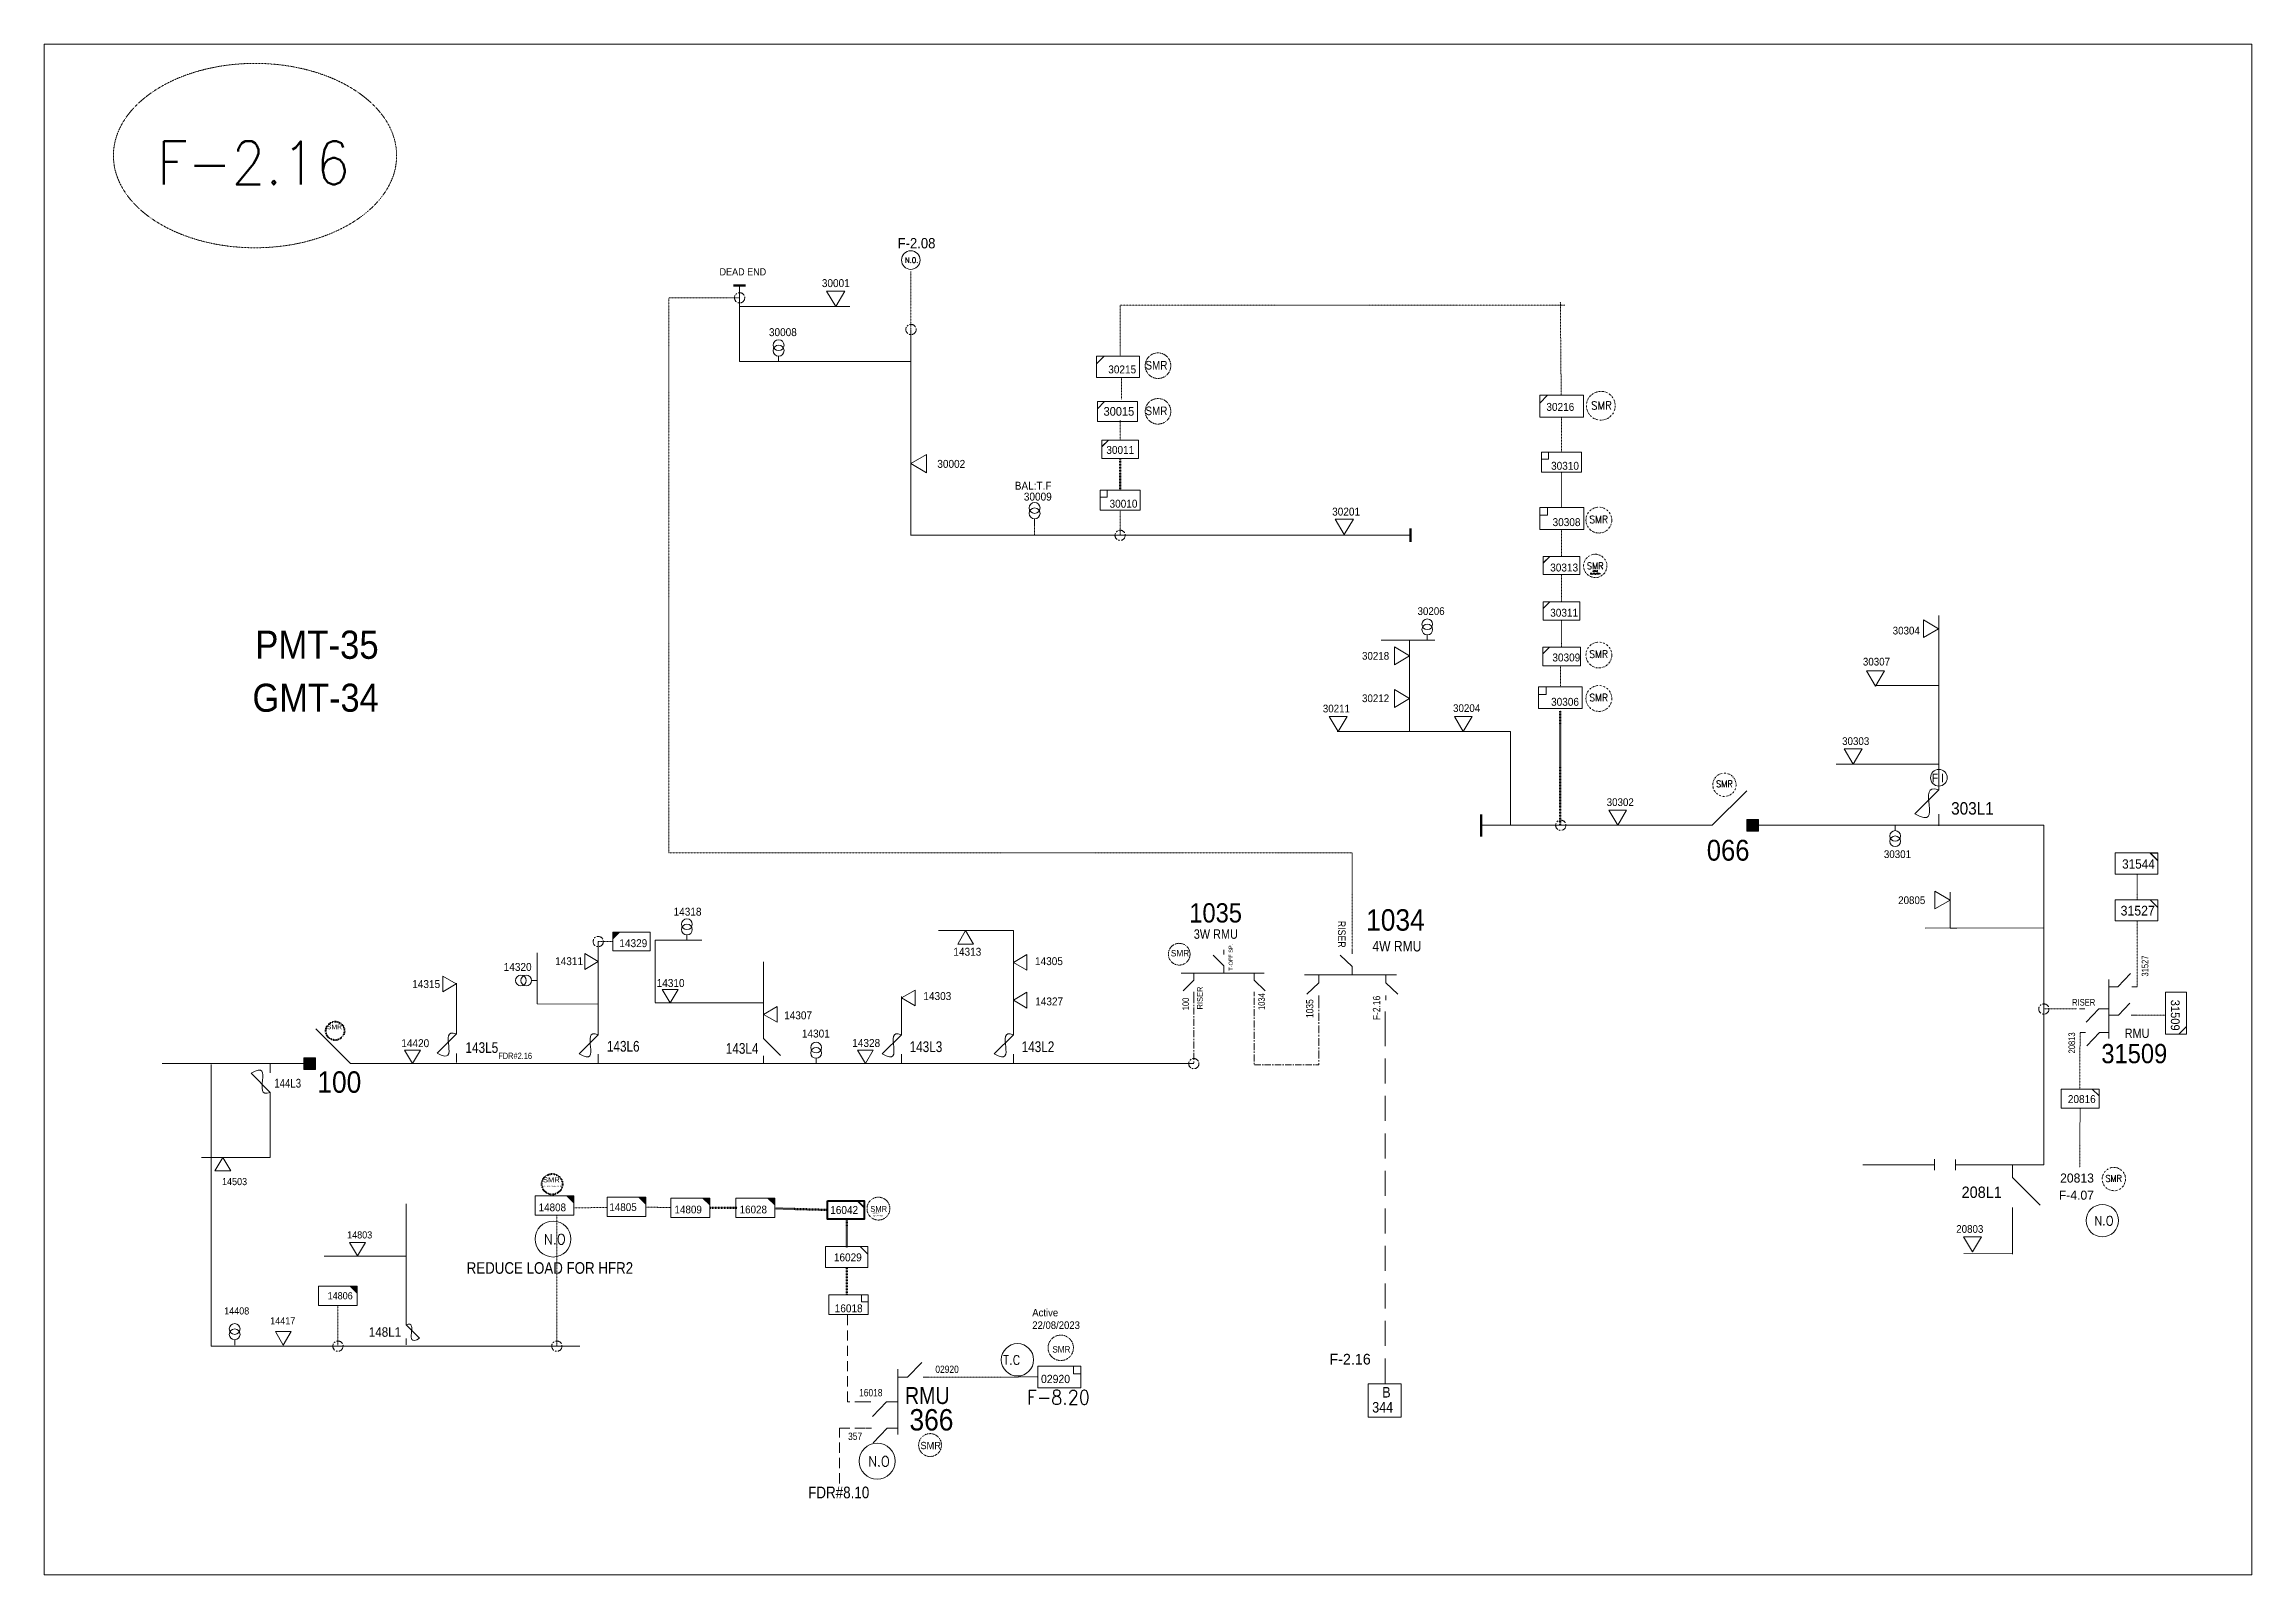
# Model space of a CAD drawing. Header units: metres. Extents: x 65984 to 144644, y -19036 to 23726.
# Drawn here: x 113709 to 114740, y 4518 to 5232 of the extents above; entities that cross this region are included whole.
import ezdxf
from ezdxf.enums import TextEntityAlignment as Align

# ---------------------------------------------------------------- set-up
doc = ezdxf.new("R2010")
doc.units = ezdxf.units.M
doc.header["$MEASUREMENT"] = 0
for name, pattern in [('( Center )', [2, 1.25, -0.25, 0.25, -0.25]), ('DGN Style 3', [0.013877, 0, -0.013877]), ('DGN Style 4', [1.6, 0.8, -0.4, 0, -0.4]), ('HIDDEN2', [2381.25, 1587.5, -793.75])]:
    doc.linetypes.add(name, pattern=pattern)
doc.layers.get('0').update_dxf_attribs({"color": 95, "lineweight": 40})
for name, color, linetype, lineweight in [('ABS', 7, 'Continuous', 40), ('ABS NUMBER', 112, 'Continuous', 30), ('d_eos', 111, 'Continuous', 40), ('d_eos no', 121, 'Continuous', 40), ('d_fco', 5, 'Continuous', 40), ('d_fco text', 95, 'Continuous', 40), ('d_oh branch', 94, 'Continuous', 40), ('d_switch', 95, 'Continuous', 40), ('d_tf', 1, 'Continuous', 40), ('d_tf no', 6, 'Continuous', 40), ('d_tf_200', 1, 'Continuous', 40), ('d_ug cable', 95, 'Continuous', 40), ('d_ug main line', 95, 'Continuous', 40), ('d_unit sub', 7, 'Continuous', 40), ('EARTH FAULT INDICATOR', 95, 'Continuous', 40), ('FDR  2  16', 157, 'Continuous', 40), ('fedr no', 95, 'Continuous', 40), ('GRID STATION 01', 7, 'Continuous', 40), ('Level 37', 7, 'Continuous', 0), ('O H MAIN FEEDER', 4, 'Continuous', 100), ('SW N O', 114, 'Continuous', 30)]:
    doc.layers.add(name, color=color, linetype=linetype, lineweight=lineweight)
doc.styles.add('NASKHF', font='naskhf.shx', dxfattribs={"height": 8})
doc.styles.get("Standard").update_dxf_attribs({"font": 'txt.shx'})
doc.styles.add('Style-Andalus', font='andlso.ttf')
doc.styles.add('Style-Arial', font='arial.ttf')
doc.styles.add('Style-ENGINEERING', font='ENGINEERING.shx')
doc.styles.add('Style-msdefault', font='msdefault.shx')
doc.styles.add('Style-simplex', font='simplex.shx')
doc.styles.add('Style-STANDARD', font='STANDARD.shx')

msp = doc.modelspace()

# ---------------------------------------------------------------- texts
at = {"layer": 'ABS NUMBER', "color": 2, "lineweight": 13, "style": 'Style-Arial', "width": 0.88}
for s, height, p in [('066', 9.72, (114505.3, 4860.9)), ('100', 10, (113857.3, 4752.8))]:
    msp.add_text(s, height=height, dxfattribs=at).set_placement(p, align=Align.TOP_RIGHT)
at = {"layer": 'd_eos no', "color": 7, "linetype": 'Continuous', "lineweight": 13, "style": 'Style-Arial', "width": 0.88}
msp.add_text('PMT-35', height=13.18, dxfattribs=at).set_placement((113807.8, 4958.6), align=Align.TOP_LEFT)
at = {"layer": 'd_eos no', "color": 2, "linetype": 'Continuous', "lineweight": 13, "style": 'Style-Arial', "width": 0.88}
msp.add_text('1035', height=9, dxfattribs=at).set_placement((114268.4, 4822.3), align=Align.RIGHT)
at = {"layer": 'd_eos no', "color": 7, "linetype": 'Continuous', "lineweight": 13, "style": 'Style-Arial', "width": 0.88}
msp.add_text('1034', height=10, dxfattribs=at).set_placement((114353.7, 4818.5), align=Align.RIGHT)
msp.add_text('31509', height=9, dxfattribs=at).set_placement((114700.3, 4765.6), align=Align.TOP_RIGHT)
at = {"layer": 'd_eos no', "color": 2, "linetype": 'Continuous', "lineweight": 13, "style": 'Style-Arial', "width": 0.88}
msp.add_text('366', height=10, dxfattribs=at).set_placement((114133.7, 4595.1), align=Align.TOP_RIGHT)
at = {"layer": 'd_eos no', "color": 7, "linetype": 'Continuous', "lineweight": 13, "insert": (113806.5, 4933.8), "char_height": 13.088, "attachment_point": 1, "style": 'NASKHF'}
msp.add_mtext('\\fArial|b0|i0|c178178|p39;\\H1x;\\W0.88;GMT-34\\P', dxfattribs=at)
at = {"layer": 'd_fco text', "color": 7, "linetype": 'Continuous', "lineweight": 13, "style": 'Style-msdefault', "width": 0.916667}
msp.add_text('303L1', height=5.83, dxfattribs=at).set_placement((114619.3, 4878.5), align=Align.TOP_RIGHT)
at = {"layer": 'd_fco text', "color": 240, "linetype": 'Continuous', "lineweight": 13, "style": 'Style-msdefault', "width": 0.82}
for s, p in [('143L5', (113921.2, 4766.4)), ('143L6', (113987.2, 4767)), ('143L4', (114042.7, 4766)), ('143L3', (114128.5, 4766.8)), ('143L2', (114180.8, 4766.8))]:
    msp.add_text(s, height=5, rotation=359.9662, dxfattribs=at).set_placement(p, align=Align.TOP_RIGHT)
at = {"layer": 'd_fco text', "color": 240, "linetype": 'Continuous', "lineweight": 13, "ltscale": 0.880553, "style": 'Style-msdefault', "width": 0.82}
msp.add_text('144L3', height=4.1, rotation=359.9662, dxfattribs=at).set_placement((113829.2, 4749.3), align=Align.TOP_RIGHT)
at = {"layer": 'd_fco text', "color": 240, "linetype": 'Continuous', "lineweight": 13, "insert": (113875.9, 4628.8), "char_height": 4.43, "attachment_point": 9, "style": 'NASKHF'}
msp.add_mtext('\\Fmsdefault;\\H1x;\\W0.916667;148L1', dxfattribs=at)
at = {"layer": 'd_switch', "color": 7, "linetype": 'Continuous', "lineweight": 13, "style": 'Style-ENGINEERING', "width": 0.857143}
for s, height, p in [('100', 3.09, (114240.6, 4781.3)), ('1035', 3.43, (114298.3, 4777.7))]:
    msp.add_text(s, height=height, rotation=90, dxfattribs=at).set_placement(p, align=Align.TOP_LEFT)
for s, height, rotation, p in [('1034', 3.09, 90.0075, (114276, 4789.3)), ('F-2.16', 3.43, 90.0075, (114329.5, 4788.1)), ('RISER', 3.09, 0.0004, (114666.7, 4786.6)), ('20813', 3.09, 90.0004, (114654.2, 4771)), ('16018', 3.43, 0.0004, (114100.6, 4604.5)), ('357', 3.43, 0.0004, (114091.1, 4584.1))]:
    msp.add_text(s, height=height, rotation=rotation, dxfattribs=at).set_placement(p, align=Align.TOP_RIGHT)
at = {"layer": 'd_switch', "color": 2, "linetype": 'Continuous', "lineweight": 13, "style": 'Style-msdefault', "width": 0.857143}
msp.add_text('FDR#2.16', height=2.92, dxfattribs=at).set_placement((113937, 4761.5), align=Align.TOP_RIGHT)
at = {"layer": 'd_switch', "color": 2, "linetype": 'Continuous', "lineweight": 30, "ltscale": 0.9, "style": 'Style-ENGINEERING', "width": 0.857143}
msp.add_text('REDUCE LOAD FOR HFR2', height=5.421, rotation=0.0026, dxfattribs=at).set_placement((113906.5, 4663.7), align=Align.TOP_LEFT)
at = {"layer": 'd_switch', "color": 2, "linetype": 'Continuous', "lineweight": 13, "style": 'Style-msdefault', "width": 0.857143}
msp.add_text('FDR#8.10', height=5.46, dxfattribs=at).set_placement((114065.9, 4558.9), align=Align.TOP_LEFT)
at = {"layer": 'd_switch', "color": 7, "linetype": 'Continuous', "lineweight": 13, "attachment_point": 3, "style": 'NASKHF'}
for s, insert, char_height, rotation in [('\\FENGINEERING;\\H1x;\\W0.857143;31527', (114688.4, 4806.9), 3.087, 90.0004), ('\\FENGINEERING;\\H1x;\\W0.857143;02920\\P', (114136.2, 4615.4), 3.43, 0.0004)]:
    msp.add_mtext(s, dxfattribs=dict(at, insert=insert, char_height=char_height, rotation=rotation))
at = {"layer": 'd_tf no', "color": 41, "linetype": 'Continuous', "lineweight": 13, "style": 'Style-msdefault', "width": 0.945946}
msp.add_text('F-2.08', height=4.83, dxfattribs=at).set_placement((114125.3, 5141.9), align=Align.TOP_RIGHT)
at = {"layer": 'd_tf no', "color": 2, "linetype": 'Continuous', "lineweight": 13, "style": 'Style-msdefault', "width": 0.945946}
for s, height, p in [('DEAD END', 3.33, (114046.3, 5127.8)), ('30215', 3.7, (114219, 5082.4)), ('30015', 4.07, (114218.1, 5063)), ('30216', 3.7, (114423.5, 5064.9)), ('30308', 3.7, (114426.4, 5011.1)), ('30313', 3.7, (114425.3, 4989.9)), ('30309', 3.7, (114426.3, 4947.9)), ('30306', 3.7, (114425.7, 4927.2))]:
    msp.add_text(s, height=height, dxfattribs=at).set_placement(p, align=Align.TOP_RIGHT)
at = {"layer": 'd_tf no', "color": 240, "linetype": 'Continuous', "lineweight": 13, "style": 'Style-msdefault', "width": 0.945946}
for s, height, p in [('30001', 3.7, (114085.3, 5122.7)), ('30008', 3.7, (114060.6, 5099.8)), ('30011', 3.7, (114218.1, 5044.8)), ('30002', 3.7, (114139.2, 5038.3)), ('30310', 3.7, (114425.7, 5037.4)), ('30201', 3.7, (114323.5, 5016)), ('30206', 3.6, (114363, 4969.5)), ('30311', 3.7, (114425.3, 4968.8)), ('30304', 3.6, (114584.8, 4960.4)), ('30218', 3.6, (114337.1, 4948.6)), ('30307', 3.6, (114570.9, 4945.9)), ('30212', 3.6, (114337.1, 4928.8)), ('30211', 3.6, (114318.8, 4924)), ('30204', 3.6, (114379.6, 4924.2)), ('30303', 3.6, (114561.2, 4908.8)), ('30302', 3.6, (114451.3, 4880.3)), ('30301', 3.6, (114580.7, 4856)), ('31544', 4.34, (114694.5, 4851.8)), ('14318', 3.7, (114016.1, 4829.2)), ('31527', 4.54, (114694.5, 4830.1)), ('14329', 3.7, (113990.8, 4814.5)), ('14320', 3.7, (113936.8, 4803.4)), ('14311', 3.7, (113960.8, 4806.1)), ('14315', 3.7, (113894.1, 4795.4)), ('14310', 3.7, (114008.2, 4795.9)), ('14303', 3.7, (114132.7, 4789.8)), ('14327', 3.7, (114184.9, 4787.3)), ('14307', 3.7, (114067.7, 4780.8)), ('14301', 3.7, (114076, 4772.3)), ('14420', 3.7, (113889, 4767.8)), ('14328', 3.7, (114099.5, 4767.9)), ('20816', 3.69, (114666.9, 4741.7)), ('14503', 3.33, (113804, 4703)), ('14803', 3.33, (113862.4, 4678.1)), ('14806', 3.33, (113853.3, 4649.7)), ('14408', 3.33, (113805, 4642.6)), ('14417', 3.33, (113826.5, 4638))]:
    msp.add_text(s, height=height, dxfattribs=at).set_placement(p, align=Align.TOP_RIGHT)
at = {"layer": 'd_tf no', "color": 1, "linetype": 'Continuous', "lineweight": 13, "style": 'Style-simplex', "width": 0.909091}
msp.add_text('SMR', height=3.78, dxfattribs=at).set_placement((114436.2, 5063.7), align=Align.MIDDLE_CENTER)
at = {"layer": 'd_tf no', "color": 240, "linetype": 'Continuous', "lineweight": 13, "style": 'Style-msdefault', "width": 0.945946}
for s, p in [('BAL:T.F', (114179.5, 5024.4)), ('30009', (114179.6, 5019.3)), ('14313', (114146.7, 4806.8))]:
    msp.add_text(s, height=3.7, dxfattribs=at).set_placement(p, align=Align.RIGHT)
at = {"layer": 'd_tf no', "color": 234, "linetype": 'Continuous', "lineweight": 13, "style": 'Style-msdefault', "width": 0.945946}
msp.add_text('30010', height=3.7, dxfattribs=at).set_placement((114219.6, 5019.7), align=Align.TOP_RIGHT)
at = {"layer": 'd_tf no', "color": 1, "linetype": 'Continuous', "lineweight": 13, "ltscale": 0.9, "style": 'Style-simplex', "width": 0.909091}
for p in [(114434.9, 5010.5), (114434.9, 4947.6), (114434.9, 4927.3)]:
    msp.add_text('SMR', height=3.4, dxfattribs=at).set_placement(p, align=Align.MIDDLE_CENTER)
at = {"layer": 'd_tf no', "color": 1, "linetype": 'Continuous', "lineweight": 13, "ltscale": 0.81, "style": 'Style-simplex', "width": 0.909091}
for p in [(114433.3, 4988.8), (114493.6, 4887), (114675.3, 4702.8)]:
    msp.add_text('SMR', height=3.06, dxfattribs=at).set_placement(p, align=Align.MIDDLE_CENTER)
at = {"layer": 'd_tf no', "color": 240, "linetype": 'Continuous', "lineweight": 13, "style": 'Style-msdefault', "width": 0.945946}
for s, height, p in [('20805', 3.6, (114574.7, 4834.5)), ('14805', 3.63, (113973.1, 4691.2)), ('14809', 3.63, (114003.5, 4690.1)), ('16028', 3.63, (114033.9, 4690.1)), ('20803', 3.6, (114601.8, 4681)), ('16029', 3.7, (114077.9, 4667.8)), ('16018', 3.7, (114078.3, 4644))]:
    msp.add_text(s, height=height, dxfattribs=at).set_placement(p, align=Align.TOP_LEFT)
at = {"layer": 'd_tf no', "color": 1, "linetype": 'Continuous', "lineweight": 40, "style": 'Style-msdefault', "width": 0.945946}
for height, p in [(3.04, (114235.2, 4809.5)), (2.7, (114094.9, 4689.9)), (3, (114179.9, 4624.5)), (3.42, (114118.3, 4579.8))]:
    msp.add_text('SMR', height=height, dxfattribs=at).set_placement(p, align=Align.TOP_LEFT)
at = {"layer": 'd_tf no', "color": 240, "linetype": 'Continuous', "lineweight": 13, "style": 'Style-msdefault', "width": 0.945946}
msp.add_text('31509', height=4.1, rotation=270, dxfattribs=at).set_placement((114706.1, 4771.8), align=Align.TOP_RIGHT)
at = {"layer": 'd_tf no', "color": 2, "linetype": 'Continuous', "lineweight": 13, "style": 'Style-msdefault', "width": 0.945946}
for s, height, p in [('14808', 3.63, (113940.1, 4691.1)), ('02920', 3.85, (114174.6, 4611.1))]:
    msp.add_text(s, height=height, dxfattribs=at).set_placement(p, align=Align.TOP_LEFT)
at = {"layer": 'd_tf no', "color": 121, "linetype": 'Continuous', "lineweight": 40, "style": 'Style-msdefault', "width": 0.945946}
msp.add_text('16042', height=3.7, dxfattribs=at).set_placement((114076.2, 4689.9), align=Align.TOP_LEFT)
at = {"layer": 'd_tf no', "color": 7, "linetype": 'Continuous', "lineweight": 40, "style": 'Style-msdefault', "width": 0.953514}
msp.add_text('208L1', height=5.3, dxfattribs=at).set_placement((114604.3, 4699), align=Align.TOP_LEFT)
at = {"layer": 'd_tf no', "color": 111, "linetype": 'Continuous', "lineweight": 13, "ltscale": 0.549301, "insert": (114433.3, 4985.7), "char_height": 0.616, "attachment_point": 5, "line_spacing_factor": 1.2, "style": 'Style-STANDARD'}
msp.add_mtext('\\H1x;\\W0.909091;ACTIVE\\P26/05/2024', dxfattribs=at)
at = {"layer": 'd_tf no', "color": 240, "linetype": 'Continuous', "lineweight": 13, "insert": (114184.8, 4806.1), "char_height": 3.7, "width": 23.744, "attachment_point": 3, "style": 'NASKHF'}
msp.add_mtext('\\Fmsdefault;\\H1x;\\W0.945946;14305', dxfattribs=at)
at = {"layer": 'd_tf no', "color": 121, "linetype": 'Continuous', "lineweight": 40, "attachment_point": 1, "style": 'NASKHF'}
for s, insert, char_height in [('\\Fmsdefault;\\H1x;\\W0.945946;ACTIVE\\P19/12/2023', (114096, 4686.8), 0.664), ('\\Fmsdefault;\\H1x;\\W0.945946;Active\\P22/08/2023', (114170.5, 4641.9), 3.515)]:
    msp.add_mtext(s, dxfattribs=dict(at, insert=insert, char_height=char_height))
at = {"layer": 'fedr no', "color": 6, "linetype": 'Continuous', "lineweight": 13, "insert": (113807, 5177), "char_height": 20.21, "attachment_point": 5, "style": 'Style-STANDARD'}
msp.add_mtext('F-2.16', dxfattribs=at)
at = {"layer": 'fedr no', "color": 41, "linetype": 'Continuous', "lineweight": 13, "insert": (114182.7, 4600.6), "char_height": 6.6, "attachment_point": 5, "style": 'Style-STANDARD'}
msp.add_mtext('F-8.20', dxfattribs=at)
at = {"layer": 'GRID STATION 01', "linetype": 'Continuous', "lineweight": 13, "style": 'Style-msdefault'}
msp.add_text('F-2.16', height=5, rotation=359.9994, dxfattribs=at).set_placement((114309.2, 4620.9), align=Align.TOP_LEFT)
at = {"layer": 'GRID STATION 01', "linetype": 'Continuous', "lineweight": 13, "style": 'Style-msdefault', "width": 0.888889}
for s, p in [('344', (114329.2, 4598.4)), ('B', (114333.9, 4605.4))]:
    msp.add_text(s, height=4.91, rotation=359.9994, dxfattribs=at).set_placement(p, align=Align.TOP_LEFT)
at = {"layer": 'GRID STATION 01', "color": 2, "linetype": 'Continuous', "lineweight": 13, "insert": (114650.3, 4705.1), "char_height": 4.239, "attachment_point": 1, "rotation": 359.9994, "style": 'NASKHF'}
msp.add_mtext('\\Fmsdefault;20813', dxfattribs=at)
at = {"layer": 'GRID STATION 01', "color": 55, "linetype": 'Continuous', "lineweight": 13, "insert": (114649.7, 4697.1), "char_height": 4.239, "attachment_point": 1, "rotation": 359.9994, "style": 'NASKHF'}
msp.add_mtext('\\Fmsdefault;F-4.07', dxfattribs=at)
at = {"layer": 'Level 37', "color": 1, "linetype": 'Continuous', "lineweight": 13, "ltscale": 0.9, "style": 'Style-msdefault', "width": 0.86}
for p in [(114233.6, 5080.5), (114233.6, 5059.2)]:
    msp.add_text('SMR', height=4.02, rotation=359.9996, dxfattribs=at).set_placement(p, align=Align.RIGHT)
at = {"layer": 'Level 37', "color": 2, "linetype": 'Continuous', "lineweight": 13, "style": 'Style-msdefault', "width": 0.86}
for s, height, rotation, p in [('3W RMU', 4.41, 0.0004, (114245.9, 4814.7)), ('T-OFF SP.', 1.89, 90.0004, (114264.1, 4799.8))]:
    msp.add_text(s, height=height, rotation=rotation, dxfattribs=at).set_placement(p)
at = {"layer": 'Level 37', "color": 7, "linetype": 'Continuous', "lineweight": 13, "style": 'Style-msdefault', "width": 0.86}
for s, height, rotation, p in [('RISER', 3.57, 270.0004, (114313.2, 4823.1)), ('4W RMU', 4.9, 0.0004, (114329.3, 4808.8))]:
    msp.add_text(s, height=height, rotation=rotation, dxfattribs=at).set_placement(p)
at = {"layer": 'Level 37', "color": 7, "linetype": 'Continuous', "lineweight": 13, "ltscale": 0.779498, "style": 'Style-msdefault', "width": 0.86}
msp.add_text('RISER', height=2.66, rotation=90.0004, dxfattribs=at).set_placement((114250.1, 4781.7))
at = {"layer": 'Level 37', "color": 7, "linetype": 'Continuous', "lineweight": 13, "style": 'Style-msdefault', "width": 0.86}
msp.add_text('RMU', height=4.41, rotation=0.0004, dxfattribs=at).set_placement((114692, 4772.8), align=Align.TOP_RIGHT)
at = {"layer": 'Level 37', "color": 2, "linetype": 'Continuous', "lineweight": 13, "ltscale": 0.9, "style": 'Style-msdefault', "width": 0.86}
msp.add_text('RMU', height=7.94, rotation=0.0004, dxfattribs=at).set_placement((114131.9, 4605.4), align=Align.TOP_RIGHT)

# ---------------------------------------------------------------- blocks, each defined once
blk = doc.blocks.new('FUSE01')
at = {"color": 0, "linetype": 'ByBlock', "lineweight": -2}
blk.add_line((0, -17.15), (0, -22.55), dxfattribs=at)
at = {"color": 0, "linetype": 'ByBlock', "lineweight": -2, "flags": 128}
blk.add_lwpolyline([(0, 0.05), (0, -5.75), (-11.2, -16.95)], dxfattribs=at)
at = {"color": 0, "linetype": 'ByBlock', "lineweight": -2}
blk.add_open_spline([(-11.2, -16.95), (3.4, -25.35), (-11.6, -1.35), (0, -5.75)], degree=3, dxfattribs=at)
blk = doc.blocks.new('TFU_89')
at = {"layer": 'd_tf_200', "color": 240, "linetype": 'Continuous', "lineweight": 13}
blk.add_line((0, 10), (0, 0), dxfattribs=at)
at = {"layer": 'd_tf_200', "color": 240, "linetype": 'Continuous', "lineweight": 13, "extrusion": (0, 0, -1)}
for centre in [(0, 30), (0, 20)]:
    blk.add_circle(centre, 10, dxfattribs=at)
blk = doc.blocks.new('*U1036')
at = {"layer": 'd_fco', "color": 240, "linetype": 'Continuous', "lineweight": 13}
for p, q in [((-8.3, 8.2), (-15.7, 8.2)), ((-8.3, 8.2), (7.9, -8.1)), ((15.7, 8.2), (8.3, 8.2))]:
    blk.add_line(p, q, dxfattribs=at)
blk = doc.blocks.new('TF_8')
at = {"color": 0, "linetype": 'ByBlock', "lineweight": -2}
blk.add_line((6.3, 4.95), (9.9, 1.35), dxfattribs=at)
blk.add_3dface([(-10.1, 4.95), (9.9, 4.95), (9.9, -5.05), (-10.1, -5.05)], dxfattribs=at)
blk = doc.blocks.new('exist.us-1000kva')
at = {"color": 0, "linetype": 'ByBlock', "lineweight": -2, "flags": 128}
blk.add_lwpolyline([(40, 12.9), (32.8, 20), (40, 20)], close=True, dxfattribs=at)
at = {"color": 0, "linetype": 'ByBlock', "lineweight": -2, "extrusion": (0, 0, -1)}
blk.add_solid([(-40, 12.9), (-32.8, 20), (-40, 20)], dxfattribs=at)
at = {"color": 0, "linetype": 'ByBlock', "lineweight": -2, "xscale": 2, "yscale": 2}
blk.add_blockref('TF_8', (20.2, 10.1), dxfattribs=at)
blk = doc.blocks.new('ABS2_1_1')
at = {"color": 0, "linetype": 'ByBlock', "lineweight": -2, "ltscale": 500}
for q in [(-29900, 43500), (0, 0)]:
    blk.add_line((0, 13600), q, dxfattribs=at)
at = {"color": 0, "linetype": 'ByBlock', "lineweight": -2, "ltscale": 500, "flags": 128}
for points in [[(5000, 43600), (-5000, 43600), (-5000, 53600), (5000, 53600)], [(3791, 49653), (3791, 49653), (3791, 49653)]]:
    blk.add_lwpolyline(points, close=True, dxfattribs=at)
at = {"color": 0, "linetype": 'ByBlock', "lineweight": -2, "ltscale": 500}
for points in [[(5000, 43600), (-5000, 43600), (5000, 53600), (-5000, 53600)], [(3791, 49653), (3791, 49653), (3791, 49653)]]:
    blk.add_solid(points, dxfattribs=at)
blk = doc.blocks.new('*U1037')
at = {"layer": 'd_fco', "color": 240, "linetype": 'Continuous', "lineweight": 13}
blk.add_line((-4.6, 4.2), (-10.1, 4.2), dxfattribs=at)
at = {"layer": 'd_fco', "color": 240, "linetype": 'Continuous', "lineweight": 13, "flags": 128}
blk.add_lwpolyline([(13, 4.2), (7.1, 4.2), (-4.4, -7.3)], dxfattribs=at)
at = {"layer": 'd_fco', "color": 240, "linetype": 'Continuous', "lineweight": 13}
blk.add_open_spline([(-4.4, -7.3), (-13, 7.7), (11.6, -7.7), (7.1, 4.2)], degree=3, dxfattribs=at)
blk = doc.blocks.new('TF3')
at = {"color": 0, "linetype": 'ByBlock', "lineweight": -2}
for p, q in [((11.3, 9), (18.3, 9)), ((18.3, 9), (18.3, 2))]:
    blk.add_line(p, q, dxfattribs=at)
at = {"color": 0, "linetype": 'ByBlock', "lineweight": -2, "flags": 128}
blk.add_lwpolyline([(18.3, 2), (11.3, 2), (11.3, 9)], dxfattribs=at)
at = {"color": 0, "linetype": 'ByBlock', "lineweight": -2}
blk.add_3dface([(-21.7, 9), (18.3, 9), (18.3, -11), (-21.7, -11)], dxfattribs=at)
blk = doc.blocks.new('TRA1_758')
at = {"layer": 'd_tf', "color": 240, "linetype": 'Continuous', "lineweight": 13, "ltscale": 0.00031041, "flags": 128}
blk.add_lwpolyline([(10, -17), (0, 0), (-10, -17)], close=True, dxfattribs=at)
blk = doc.blocks.new('TRA1_757')
at = {"layer": 'd_tf', "color": 240, "linetype": 'Continuous', "lineweight": 13, "ltscale": 0.00031041, "xscale": 1.000046566207833, "yscale": 1.000046566207833, "zscale": 1.000046566207833, "rotation": 180}
blk.add_blockref('TRA1_758', (0, 0), dxfattribs=at)
blk = doc.blocks.new('TRA1_760')
at = {"layer": 'd_tf', "color": 240, "linetype": 'Continuous', "lineweight": 13, "ltscale": 0.000308355, "extrusion": (0, 0, -1), "flags": 128}
blk.add_lwpolyline([(-10, -17), (0, 0), (10, -17)], close=True, dxfattribs=at)
blk = doc.blocks.new('TRA1_759')
at = {"layer": 'd_tf', "color": 240, "linetype": 'Continuous', "lineweight": 13, "ltscale": 0.000308355, "xscale": 1.000046566207833, "yscale": 1.000046566207833, "zscale": 1.000046566207833, "rotation": 180}
blk.add_blockref('TRA1_760', (0, 0), dxfattribs=at)
blk = doc.blocks.new('TRA1_762')
at = {"layer": 'd_tf', "color": 240, "linetype": 'Continuous', "lineweight": 13, "ltscale": 0.000215867, "extrusion": (0, 0, -1), "flags": 128}
blk.add_lwpolyline([(-10.1, -17), (-0.1, 0), (9.9, -17)], close=True, dxfattribs=at)
blk = doc.blocks.new('TRA1_761')
at = {"layer": 'd_tf', "color": 240, "linetype": 'Continuous', "lineweight": 13, "ltscale": 0.000215867, "xscale": 1.000046566207833, "yscale": 1.000046566207833, "zscale": 1.000046566207833, "rotation": 180}
blk.add_blockref('TRA1_762', (0, 0), dxfattribs=at)
blk = doc.blocks.new('TRA1_764')
at = {"layer": 'd_tf', "color": 240, "linetype": 'Continuous', "lineweight": 13, "ltscale": 0.000308355, "extrusion": (0, 0, -1), "flags": 128}
blk.add_lwpolyline([(-10, -17), (0, 0), (10, -17)], close=True, dxfattribs=at)
blk = doc.blocks.new('TRA1_763')
at = {"layer": 'd_tf', "color": 240, "linetype": 'Continuous', "lineweight": 13, "ltscale": 0.000308355, "xscale": 1.000046566207832, "yscale": 1.000046566207832, "zscale": 1.000046566207832, "rotation": 180}
blk.add_blockref('TRA1_764', (0, 0), dxfattribs=at)
blk = doc.blocks.new('TRA1_766')
at = {"layer": 'd_tf', "color": 240, "linetype": 'Continuous', "lineweight": 13, "ltscale": 0.00031041, "flags": 128}
blk.add_lwpolyline([(10, -17), (0, 0), (-10, -17)], close=True, dxfattribs=at)
blk = doc.blocks.new('TRA1_765')
at = {"layer": 'd_tf', "color": 240, "linetype": 'Continuous', "lineweight": 13, "ltscale": 0.00031041, "xscale": 1.000046566207833, "yscale": 1.000046566207833, "zscale": 1.000046566207833, "rotation": 180}
blk.add_blockref('TRA1_766', (0, 0), dxfattribs=at)
blk = doc.blocks.new('TRA1_768')
at = {"layer": 'd_tf', "color": 240, "linetype": 'Continuous', "lineweight": 13, "ltscale": 0.00025881, "flags": 128}
blk.add_lwpolyline([(10.1, -17), (0.1, 0), (-9.9, -17)], close=True, dxfattribs=at)
blk = doc.blocks.new('TRA1_767')
at = {"layer": 'd_tf', "color": 240, "linetype": 'Continuous', "lineweight": 13, "ltscale": 0.00025881, "xscale": 1.000046566207833, "yscale": 1.000046566207833, "zscale": 1.000046566207833, "rotation": 180}
blk.add_blockref('TRA1_768', (0, 0), dxfattribs=at)
blk = doc.blocks.new('*U2489')
at = {"layer": 'd_unit sub', "color": 240, "linetype": 'Continuous', "lineweight": 13, "flags": 128}
blk.add_lwpolyline([(8.54, 4.27), (8.54, 1.2), (5.47, 4.27)], close=True, dxfattribs=at)
at = {"layer": 'd_unit sub', "color": 240, "linetype": 'Continuous', "lineweight": 13, "xscale": 0.8535245333131425, "yscale": 0.8535245333131425, "zscale": 0.3692622561869642, "rotation": 359.9999999999999}
blk.add_blockref('TF_8', (0.09, 0.05), dxfattribs=at)
blk = doc.blocks.new('*U3355')
at = {"layer": 'd_tf no', "color": 2, "linetype": 'Continuous', "lineweight": 40, "flags": 128}
blk.add_lwpolyline([(8.5, 4.3), (8.5, 1.2), (5.5, 4.3)], close=True, dxfattribs=at)
at = {"layer": 'd_tf no', "color": 2, "linetype": 'Continuous', "lineweight": 40, "xscale": 0.8535245333131425, "yscale": 0.8535245333131425, "zscale": 0.4267622666565712, "rotation": 359.9999999999999}
blk.add_blockref('TF_8', (0.1, 0), dxfattribs=at)
blk = doc.blocks.new('TRA1_1416')
at = {"layer": 'd_tf', "color": 240, "linetype": 'Continuous', "lineweight": 13, "ltscale": 0.000426762, "extrusion": (0, 0, -1), "flags": 128}
blk.add_lwpolyline([(-10.1, -17), (-0.1, 0), (9.9, -17)], close=True, dxfattribs=at)
blk = doc.blocks.new('TRA1_1415')
at = {"layer": 'd_tf', "color": 240, "linetype": 'Continuous', "lineweight": 13, "ltscale": 0.000426762, "xscale": 1.000046566207833, "yscale": 1.000046566207833, "zscale": 1.000046566207833, "rotation": 180}
blk.add_blockref('TRA1_1416', (0, 0), dxfattribs=at)
blk = doc.blocks.new('*U3364')
at = {"layer": 'd_unit sub', "color": 240, "linetype": 'Continuous', "lineweight": 13, "extrusion": (0, 0, -1), "flags": 128}
blk.add_lwpolyline([(-20, 10), (-20, 2.6), (-12.8, 10)], close=True, dxfattribs=at)
at = {"layer": 'd_unit sub', "color": 240, "linetype": 'Continuous', "lineweight": 13, "extrusion": (0, 0, -1), "xscale": 2, "yscale": -2, "rotation": 180}
blk.add_blockref('TF_8', (-0.2, 0.1), dxfattribs=at)
blk = doc.blocks.new('*U3365')
at = {"layer": 'd_unit sub', "color": 2, "linetype": 'Continuous', "lineweight": 13, "extrusion": (0, 0, -1), "flags": 128}
blk.add_lwpolyline([(-20, 10), (-20, 2.6), (-12.8, 10)], close=True, dxfattribs=at)
at = {"layer": 'd_unit sub', "color": 2, "linetype": 'Continuous', "lineweight": 13, "extrusion": (0, 0, -1), "xscale": 2, "yscale": -2, "zscale": 0.8532446017942421, "rotation": 180}
blk.add_blockref('TF_8', (-0.2, 0.1), dxfattribs=at)
blk = doc.blocks.new('*U3366')
at = {"layer": 'd_unit sub', "color": 2, "linetype": 'Continuous', "lineweight": 13, "extrusion": (0, 0, -1), "flags": 128}
blk.add_lwpolyline([(-20, 10), (-20, 2.6), (-12.8, 10)], close=True, dxfattribs=at)
at = {"layer": 'd_unit sub', "color": 2, "linetype": 'Continuous', "lineweight": 13, "extrusion": (0, 0, -1), "xscale": 2, "yscale": -2, "zscale": 0.8341319977003249, "rotation": 180}
blk.add_blockref('TF_8', (-0.2, 0.1), dxfattribs=at)
blk = doc.blocks.new('*U3367')
at = {"layer": 'd_unit sub', "color": 2, "linetype": 'Continuous', "lineweight": 13, "extrusion": (0, 0, -1), "flags": 128}
blk.add_lwpolyline([(-20, 10), (-20, 2.6), (-12.8, 10)], close=True, dxfattribs=at)
at = {"layer": 'd_unit sub', "color": 2, "linetype": 'Continuous', "lineweight": 13, "extrusion": (0, 0, -1), "xscale": 2, "yscale": -2, "rotation": 180}
blk.add_blockref('TF_8', (-0.2, 0.1), dxfattribs=at)
blk = doc.blocks.new('*U3420')
at = {"layer": 'd_unit sub', "color": 2, "linetype": 'Continuous', "lineweight": 13, "extrusion": (0, 0, -1), "flags": 128}
blk.add_lwpolyline([(-20, 10), (-20, 2.6), (-12.8, 10)], close=True, dxfattribs=at)
at = {"layer": 'd_unit sub', "color": 2, "linetype": 'Continuous', "lineweight": 13, "extrusion": (0, 0, -1), "xscale": 2, "yscale": -2, "rotation": 180}
blk.add_blockref('TF_8', (-0.2, 0.1), dxfattribs=at)
blk = doc.blocks.new('*U3493')
at = {"layer": 'ABS', "color": 7, "linetype": 'Continuous', "lineweight": 13, "ltscale": 0.206988}
for p, q in [((-8.3, 9.1), (-8.3, 16.6)), ((-8.3, 9.1), (8.3, -7.6)), ((-8.3, -16.6), (-8.3, -9))]:
    blk.add_line(p, q, dxfattribs=at)
blk = doc.blocks.new('*U1012')
at = {"layer": 'd_fco', "color": 7, "linetype": 'Continuous', "lineweight": 13}
blk.add_line((-4.6, 4.2), (-10.1, 4.2), dxfattribs=at)
at = {"layer": 'd_fco', "color": 7, "linetype": 'Continuous', "lineweight": 13, "flags": 128}
blk.add_lwpolyline([(13, 4.2), (7.1, 4.2), (-4.4, -7.3)], dxfattribs=at)
at = {"layer": 'd_fco', "color": 7, "linetype": 'Continuous', "lineweight": 13}
blk.add_open_spline([(-4.4, -7.3), (-13, 7.7), (11.6, -7.7), (7.1, 4.2)], degree=3, dxfattribs=at)
blk = doc.blocks.new('*U3494')
at = {"layer": 'EARTH FAULT INDICATOR', "color": 240, "linetype": 'Continuous', "lineweight": 13, "extrusion": (0, 0, -1)}
blk.add_circle((0, 0.1), 4, dxfattribs=at)
at = {"layer": 'EARTH FAULT INDICATOR', "color": 240, "lineweight": 13, "extrusion": (0, 0, -1), "style": 'Style-Andalus', "width": 0.9}
blk.add_text('F I', height=4.23, dxfattribs=at).set_placement((2.5, 2.1), align=Align.TOP_RIGHT)
blk = doc.blocks.new('TRA1_1470')
at = {"layer": 'd_tf', "color": 240, "linetype": 'Continuous', "lineweight": 13, "ltscale": 0.000414813, "flags": 128}
blk.add_lwpolyline([(10, -17), (0, 0), (-10, -17)], close=True, dxfattribs=at)
blk = doc.blocks.new('TRA1_1469')
at = {"layer": 'd_tf', "color": 240, "linetype": 'Continuous', "lineweight": 13, "ltscale": 0.000414813, "xscale": 1.000046566088346, "yscale": 1.000046566088346, "zscale": 1.000046566088346, "rotation": 180.0000042736749}
blk.add_blockref('TRA1_1470', (0, 0), dxfattribs=at)
blk = doc.blocks.new('*U3497')
at = {"layer": 'd_unit sub', "color": 1, "linetype": 'Continuous', "lineweight": 13, "flags": 128}
blk.add_lwpolyline([(5.46, 4.25), (8.53, 4.25), (8.53, 1.18)], close=True, dxfattribs=at)
at = {"layer": 'd_unit sub', "color": 1, "linetype": 'Continuous', "lineweight": 13, "xscale": 0.8535245333131424, "yscale": 0.8535245333131424, "zscale": 0.3597866963443098}
blk.add_blockref('TF_8', (0.08, 0.03), dxfattribs=at)
blk = doc.blocks.new('TRA1_1472')
at = {"layer": 'd_tf', "color": 240, "linetype": 'Continuous', "lineweight": 13, "ltscale": 0.000414813, "extrusion": (0, 0, -1), "flags": 128}
blk.add_lwpolyline([(-10, -17), (0, 0), (10, -17)], close=True, dxfattribs=at)
blk = doc.blocks.new('TRA1_1471')
at = {"layer": 'd_tf', "color": 240, "linetype": 'Continuous', "lineweight": 13, "ltscale": 0.000414813, "xscale": 1.000046566207833, "yscale": 1.000046566207833, "zscale": 1.000046566207833, "rotation": 180}
blk.add_blockref('TRA1_1472', (0, 0), dxfattribs=at)
blk = doc.blocks.new('*U893')
at = {"layer": 'SW N O', "color": 3, "lineweight": 13}
blk.add_circle((0, 0), 16.8, dxfattribs=at)
at = {"layer": 'SW N O', "color": 3, "lineweight": 13, "style": 'Style-STANDARD'}
blk.add_text('N.O.', height=9.6, dxfattribs=at).set_placement((1.7, -0.2), align=Align.MIDDLE_CENTER)
blk = doc.blocks.new('*U3821')
at = {"layer": 'd_unit sub', "color": 1, "linetype": 'Continuous', "lineweight": 13, "flags": 128}
blk.add_lwpolyline([(5.46, 4.25), (8.53, 4.25), (8.53, 1.18)], close=True, dxfattribs=at)
at = {"layer": 'd_unit sub', "color": 1, "linetype": 'Continuous', "lineweight": 13, "xscale": 0.8535245333131424, "yscale": 0.8535245333131424, "zscale": 0.3203661106157083}
blk.add_blockref('TF_8', (0.08, 0.03), dxfattribs=at)
blk = doc.blocks.new('*U3832')
at = {"color": 2, "linetype": 'DGN Style 3'}
blk.add_circle((0, 0), 40.1, dxfattribs=at)
at = {"color": 1, "style": 'Style-ENGINEERING', "width": 1.09375}
blk.add_text('SMR', height=20.04, dxfattribs=at).set_placement((29.5, 7.3), align=Align.RIGHT)
at = {"color": 7, "true_color": 0xffffff, "insert": (-35.1, -5.1), "char_height": 5.833, "width": 324.554, "attachment_point": 1}
blk.add_mtext('\\fCalibri|b0|i0|c178178|p39;ACTIVE 27.09.2023\\P', dxfattribs=at)
blk = doc.blocks.new('*U1430')
at = {"layer": 'SW N O', "color": 3, "lineweight": 13}
blk.add_circle((0, 0), 16.8, dxfattribs=at)
at = {"layer": 'SW N O', "color": 3, "lineweight": 13, "style": 'Style-STANDARD'}
blk.add_text('N.O', height=9.6, dxfattribs=at).set_placement((1.7, -0.2), align=Align.MIDDLE_CENTER)
blk = doc.blocks.new('*U3830')
at = {"color": 2, "linetype": 'DGN Style 3'}
blk.add_circle((0, 0), 40.1, dxfattribs=at)
at = {"color": 1, "style": 'Style-ENGINEERING', "width": 1.09375}
blk.add_text('SMR', height=20.04, dxfattribs=at).set_placement((29.5, 7.3), align=Align.RIGHT)
blk = doc.blocks.new('*U4247')
at = {"layer": 'SW N O', "color": 1, "lineweight": 13}
blk.add_circle((0, 0), 16.8, dxfattribs=at)
at = {"layer": 'SW N O', "color": 1, "lineweight": 13, "style": 'Style-STANDARD'}
blk.add_text('T.C ', height=9.6, dxfattribs=at).set_placement((-3, -0.2), align=Align.MIDDLE_CENTER)

# ---------------------------------------------------------------- linework, layer by layer
at = {"layer": 'd_eos', "color": 2, "linetype": 'Continuous', "lineweight": 13, "ltscale": 0.494694}
for p, q in [((114260, 4802), (114255, 4807)), ((114260, 4807.4), (114260, 4809.5)), ((114278.7, 4798.7), (114240, 4798.7)), ((114245.9, 4795.3), (114240.9, 4790.4)), ((114245.9, 4798.7), (114245.9, 4795.3)), ((114260, 4798.7), (114260, 4802)), ((114274.1, 4798.7), (114274.1, 4795.3)), ((114274.1, 4795.3), (114279.2, 4790.4)), ((114245.9, 4790), (114245.9, 4787.9)), ((114274.1, 4790), (114274.1, 4787.9))]:
    msp.add_line(p, q, dxfattribs=at)
at = {"layer": 'd_eos', "color": 7, "linetype": 'Continuous', "lineweight": 13, "ltscale": 0.54966}
for p, q in [((114319.9, 4801.7), (114314.2, 4807.1)), ((114319.9, 4807.6), (114319.9, 4809.9)), ((114340.6, 4797.9), (114297.6, 4797.9)), ((114304.2, 4794.2), (114298.6, 4788.8)), ((114304.2, 4797.9), (114304.2, 4794.2)), ((114319.9, 4797.9), (114319.9, 4801.7)), ((114335.5, 4797.9), (114335.5, 4794.2)), ((114335.5, 4794.2), (114341.1, 4788.8)), ((114304.2, 4788.2), (114304.2, 4786)), ((114335.5, 4788.2), (114335.5, 4786))]:
    msp.add_line(p, q, dxfattribs=at)
at = {"layer": 'd_eos', "color": 7, "linetype": 'Continuous', "lineweight": 13, "ltscale": 0.563017}
for p, q in [((114673.1, 4768.2), (114673.1, 4795.7)), ((114673.1, 4792.3), (114677.2, 4792.3)), ((114677.2, 4792.3), (114683.2, 4798.5)), ((114683.8, 4792.3), (114686.3, 4792.3)), ((114661.9, 4782), (114659.4, 4782)), ((114668.4, 4782), (114662.5, 4775.8)), ((114673.1, 4782), (114668.4, 4782)), ((114662.2, 4770.9), (114659.7, 4770.9)), ((114668.7, 4770.9), (114662.7, 4764.7)), ((114673.1, 4770.9), (114668.7, 4770.9))]:
    msp.add_line(p, q, dxfattribs=at)
at = {"layer": 'd_eos', "color": 7, "linetype": 'Continuous', "lineweight": 13, "ltscale": 0.506715}
for p, q in [((114677.5, 4779), (114682.9, 4784.6)), ((114673.3, 4779), (114677.5, 4779)), ((114683.4, 4779), (114685.6, 4779))]:
    msp.add_line(p, q, dxfattribs=at)
at = {"layer": 'd_eos', "color": 2, "linetype": 'Continuous', "lineweight": 13, "ltscale": 0.625574}
for p, q in [((114112.3, 4610), (114119, 4616.9)), ((114107.7, 4583.2), (114107.7, 4613.8)), ((114107.7, 4610), (114112.3, 4610)), ((114119.6, 4610), (114122.3, 4610)), ((114095.2, 4598.5), (114092.5, 4598.5)), ((114102.5, 4598.5), (114095.9, 4591.7)), ((114107.7, 4598.5), (114102.5, 4598.5)), ((114095.5, 4586.2), (114092.8, 4586.2)), ((114102.8, 4586.2), (114096.2, 4579.3)), ((114107.7, 4586.2), (114102.8, 4586.2))]:
    msp.add_line(p, q, dxfattribs=at)
at = {"layer": 'd_oh branch', "color": 240, "linetype": 'Continuous', "lineweight": 13}
for p, q in [((114033.9, 5109.9), (114085.4, 5109.9)), ((114593.7, 4884.2), (114593.7, 4965.7)), ((114333.4, 4954.1), (114358.4, 4954.1)), ((114346.6, 4911.5), (114346.6, 4954.1)), ((114593.7, 4932.9), (114563.9, 4932.9)), ((114393.8, 4911.5), (114312.8, 4911.5)), ((114393.8, 4867.7), (114393.8, 4911.5)), ((114593.7, 4896.2), (114545.8, 4896.2)), ((114598.9, 4819.7), (114598.9, 4836.5)), ((113967.9, 4813.4), (113967.9, 4773.8)), ((114016.2, 4814), (113994.5, 4814)), ((113994.5, 4784.9), (113994.5, 4814)), ((114161.7, 4818.5), (114126.7, 4818.5)), ((114161.7, 4773.4), (114161.7, 4818.5)), ((114642.7, 4819.8), (114587.3, 4819.7)), ((114602.1, 4819.7), (114598.9, 4819.7)), ((113939.4, 4808.1), (113939.4, 4784.3)), ((114045.1, 4804), (114045.1, 4770.3)), ((113901.7, 4794), (113901.7, 4772.8)), ((113939.4, 4784.3), (113967.9, 4784.2)), ((114045.1, 4784.8), (113994.5, 4784.8)), ((114109.4, 4772.8), (114109.4, 4787.7)), ((113814.8, 4712.6), (113814.8, 4740.4)), ((113814.8, 4712.6), (113782.7, 4712.6)), ((113878.2, 4636.3), (113878.2, 4691)), ((114628, 4684.7), (114628, 4667.4)), ((113878.2, 4666.5), (113840, 4666.5)), ((114627.9, 4667.6), (114605.3, 4667.7))]:
    msp.add_line(p, q, dxfattribs=at)
at = {"layer": 'd_ug cable', "color": 240, "linetype": 'DGN Style 3', "lineweight": 13}
for p, q in [((114113.8, 5126.2), (114113.9, 5099.2)), ((114033.9, 5114), (114000.9, 5114)), ((114417.4, 5068.9), (114417, 5111.9)), ((114417.6, 5041.8), (114417.6, 5058.2)), ((114417.6, 5016.1), (114417.6, 5032.6)), ((114211.5, 5003.1), (114211.5, 5014.8)), ((114171.6, 5003.1), (114171.6, 5008.2)), ((114417.6, 4993.3), (114417.6, 5005.9)), ((114417.6, 4972.2), (114417.6, 4984.7)), ((114417.6, 4951), (114417.6, 4963.6)), ((114417.1, 4932.4), (114417.1, 4942.2)), ((114319.9, 4810.2), (114319.8, 4854.9)), ((114686.3, 4833), (114686.3, 4844.8)), ((114686.3, 4792.4), (114686.3, 4823)), ((114642.7, 4782), (114658.1, 4782)), ((114699.3, 4779), (114685.7, 4779)), ((114659.5, 4744.7), (114659.6, 4770.8)), ((114659.6, 4735.7), (114659.5, 4707.9)), ((113957, 4689.1), (113971.7, 4689.2)), ((113990.2, 4689.4), (114001.8, 4689.2))]:
    msp.add_line(p, q, dxfattribs=at)
at = {"layer": 'd_ug cable', "color": 240, "linetype": 'DGN Style 3', "lineweight": 100}
for p, q in [((114211.5, 5024.2), (114211.5, 5039.1)), ((114417, 4867.7), (114416.9, 4921.3))]:
    msp.add_line(p, q, dxfattribs=at)
at = {"layer": 'd_ug cable', "color": 2, "linetype": 'Continuous', "lineweight": 13}
msp.add_line((114591.6, 4711.8), (114591.6, 4706.7), dxfattribs=at)
at = {"layer": 'd_ug cable', "color": 240, "linetype": 'Continuous', "lineweight": 13}
msp.add_line((114601.4, 4711.6), (114601.4, 4706.6), dxfattribs=at)
at = {"layer": 'd_ug cable', "color": 240, "linetype": 'DGN Style 3', "lineweight": 13, "flags": 128}
for points in [[(114319.8, 4854.9), (114000.9, 4854.9), (114000.9, 5114)], [(114211.6, 5087), (114211.6, 5110.6), (114419.2, 5110.6)], [(114212.2, 5066.7), (114212.2, 5076.9)], [(114211.5, 5047.6), (114211.5, 5056.9)], [(113967.9, 4813.4), (113974.5, 4813.4)], [(113948.6, 4624.6), (113948.6, 4685.3)], [(113846.4, 4643.5), (113846.4, 4625)]]:
    msp.add_lwpolyline(points, dxfattribs=at)
at = {"layer": 'd_ug cable', "color": 240, "linetype": 'DGN Style 3', "lineweight": 100, "flags": 128}
for points in [[(114019.9, 4689), (114032.8, 4689)], [(114050.2, 4688.8), (114075, 4688.1)], [(114083.9, 4683.4), (114083.9, 4670.5)], [(114083.9, 4661.1), (114083.9, 4648.3)]]:
    msp.add_lwpolyline(points, dxfattribs=at)
at = {"layer": 'd_ug cable', "color": 240, "linetype": 'HIDDEN2', "lineweight": 13, "ltscale": 0.003}
msp.add_lwpolyline([(114092.5, 4598.5), (114084.3, 4598.5), (114084.3, 4639.2)], dxfattribs=at)
at = {"layer": 'd_ug cable', "color": 234, "linetype": 'DGN Style 3', "lineweight": 13, "flags": 128}
msp.add_lwpolyline([(114122.3, 4610), (114173, 4610.1)], dxfattribs=at)
at = {"layer": 'd_ug cable', "color": 1, "linetype": 'HIDDEN2', "lineweight": 13, "ltscale": 0.003}
msp.add_lwpolyline([(114080.6, 4560.4), (114080.6, 4586.2), (114093.6, 4586.2)], dxfattribs=at)
at = {"layer": 'd_ug cable', "color": 2, "linetype": 'DGN Style 3', "lineweight": 13}
for centre, radius in [((114229.2, 5082.3), 5.98), ((114229.2, 5061), 5.98), ((114239.1, 4807.5), 5.08), ((114098.7, 4688.7), 5.34), ((114183.8, 4623.7), 5.93), ((114122.8, 4578.3), 5.34)]:
    msp.add_circle(centre, radius, dxfattribs=at)
at = {"layer": 'd_ug cable', "color": 2, "linetype": 'DGN Style 4', "lineweight": 13}
for centre, radius in [((114435.9, 5063.6), 6.71), ((114435, 5010.2), 6.04), ((114433.3, 4988.8), 5.44), ((114435, 4947.2), 6.04), ((114435, 4926.9), 6.04), ((114493.6, 4886.6), 5.44), ((114675.4, 4702.5), 5.44)]:
    msp.add_circle(centre, radius, dxfattribs=at)
at = {"layer": 'd_ug main line', "color": 240, "linetype": '( Center )', "lineweight": 13, "ltscale": 2.646}
for p, q in [((114245.9, 4787.9), (114245.9, 4756.4)), ((114274.1, 4787.2), (114274.1, 4756.1))]:
    msp.add_line(p, q, dxfattribs=at)
at = {"layer": 'd_ug main line', "color": 240, "linetype": '( Center )', "lineweight": 13, "ltscale": 2.94}
msp.add_line((114304.2, 4786), (114304.2, 4755.8), dxfattribs=at)
at = {"layer": 'd_ug main line', "color": 240, "linetype": '( Center )', "lineweight": 13, "ltscale": 2.3814}
msp.add_line((114274.2, 4755.8), (114304.2, 4755.8), dxfattribs=at)
at = {"layer": 'd_ug main line', "color": 240, "linetype": 'HIDDEN2', "lineweight": 13, "ltscale": 0.00735}
msp.add_lwpolyline([(114335.2, 4780.7), (114335.2, 4776.3), (114335.2, 4607.1)], dxfattribs=at)
at = {"layer": 'd_ug main line', "color": 240, "linetype": '( Center )', "lineweight": 13, "ltscale": 2.646}
for centre in [(114033.9, 5114), (114113.9, 5099.2), (114211.5, 5003.1), (114417.2, 4867.7), (113967.9, 4813.4), (114642.7, 4781.9), (114245.9, 4756.4), (113846.4, 4624.5), (113948.6, 4624.5)]:
    msp.add_circle(centre, 2.39, dxfattribs=at)
at = {"layer": 'FDR  2  16', "color": 240, "linetype": 'Continuous', "lineweight": 13}
msp.add_line((114113.9, 5003.1), (114347.1, 5003.1), dxfattribs=at)
at = {"layer": 'FDR  2  16', "color": 240, "linetype": 'Continuous', "lineweight": 13, "flags": 128}
msp.add_lwpolyline([(114113.9, 5003.1), (114113.9, 5084.2)], dxfattribs=at)
at = {"layer": 'fedr no', "color": 82, "linetype": 'DGN Style 3', "lineweight": 13, "true_color": 0x1dc70e}
msp.add_ellipse((113807.7, 5180.4), major_axis=(66.1, 0), ratio=0.651175, dxfattribs=at)
at = {"layer": 'GRID STATION 01', "color": 240, "lineweight": 13, "ltscale": 0.379284, "flags": 128}
msp.add_lwpolyline([(114342.7, 4591.4), (114342.7, 4606.9), (114327.3, 4606.9), (114327.3, 4591.4)], close=True, dxfattribs=at)
at = {"layer": 'O H MAIN FEEDER', "color": 240, "ltscale": 0.384086}
msp.add_line((114031.1, 5119.8), (114036.7, 5119.8), dxfattribs=at)
at = {"layer": 'O H MAIN FEEDER', "color": 240, "lineweight": 13, "ltscale": 0.498271}
msp.add_line((114113.9, 5084.2), (114033.9, 5084.2), dxfattribs=at)
at = {"layer": 'O H MAIN FEEDER', "color": 240, "ltscale": 0.426762}
msp.add_line((114347.1, 5006.2), (114347.1, 5000), dxfattribs=at)
at = {"layer": 'O H MAIN FEEDER', "color": 240, "ltscale": 0.414813}
msp.add_line((114380.1, 4872.7), (114380.1, 4862.5), dxfattribs=at)
at = {"layer": 'O H MAIN FEEDER', "color": 240, "lineweight": 13, "ltscale": 0.48432}
for p, q in [((114480.5, 4867.7), (114380.1, 4867.7)), ((114505.9, 4867.7), (114642.7, 4867.7)), ((114642.7, 4709.1), (114642.7, 4867.7)), ((114642.7, 4709.1), (114601.4, 4709.1))]:
    msp.add_line(p, q, dxfattribs=at)
at = {"layer": 'O H MAIN FEEDER', "color": 194, "lineweight": 13, "ltscale": 0.48432}
msp.add_line((114591.6, 4709.2), (114558.2, 4709.2), dxfattribs=at)
at = {"layer": 'O H MAIN FEEDER', "color": 140, "lineweight": 13, "ltscale": 0.498271, "flags": 128}
msp.add_lwpolyline([(113709.3, 5232.4), (114739.8, 5232.4), (114739.8, 4517.7), (113709.3, 4517.7)], close=True, dxfattribs=at)
at = {"layer": 'O H MAIN FEEDER', "color": 240, "lineweight": 13, "ltscale": 0.498271, "flags": 128}
for points in [[(114033.9, 5084.2), (114033.9, 5119.8)], [(114113.9, 5003), (114113.9, 5099.2)]]:
    msp.add_lwpolyline(points, dxfattribs=at)
at = {"layer": 'O H MAIN FEEDER', "color": 240, "lineweight": 13, "ltscale": 30, "flags": 128}
for points in [[(113830.5, 4756.4), (113764.4, 4756.4)], [(113787.3, 4756), (113787.3, 4624.5), (113959.3, 4624.5)], [(114245.9, 4756.4), (114245.9, 4756.4), (114245.9, 4756.4), (113858.7, 4756.4)]]:
    msp.add_lwpolyline(points, dxfattribs=at)

# ---------------------------------------------------------------- block references
at = {"color": 1}
for name, p, xscale, yscale, zscale in [('*U3830', (113845.1, 4771.7), 0.108, 0.108, 0.108), ('*U3832', (113946.4, 4700.1), 0.12, 0.12, 0.12)]:
    msp.add_blockref(name, p, dxfattribs=dict(at, xscale=xscale, yscale=yscale, zscale=zscale))
at = {"layer": 'ABS', "color": 2, "linetype": 'Continuous', "lineweight": 13, "ltscale": 0.806247, "xscale": 0.0005401862705050379, "yscale": 0.0005401862705050379, "zscale": 0.0003577285888710758, "rotation": 269.9999999999998}
msp.add_blockref('ABS2_1_1', (114480.5, 4867.7), dxfattribs=at)
at = {"layer": 'ABS', "color": 2, "linetype": 'Continuous', "lineweight": 13, "ltscale": 0.812883, "xscale": 0.0005446322480400587, "yscale": -0.0005446322480400591, "zscale": 0.000360672857092237, "rotation": 270.0000000000003}
msp.add_blockref('ABS2_1_1', (113859.7, 4756.4), dxfattribs=at)
at = {"layer": 'ABS', "color": 7, "linetype": 'Continuous', "lineweight": 13, "ltscale": 0.206988, "xscale": 0.773114748132675, "yscale": 0.773114748132675, "zscale": 0.773114748132675}
msp.add_blockref('*U3493', (114634.5, 4696.2), dxfattribs=at)
at = {"layer": 'd_fco', "color": 7, "linetype": 'Continuous', "lineweight": 13, "extrusion": (0, 0, -1), "xscale": 0.9720000000000001, "yscale": 0.9720000000000001, "zscale": 0.9720000000000001, "rotation": 89.99999999955911}
msp.add_blockref('*U1012', (-114589.6, 4877.3), dxfattribs=at)
at = {"layer": 'd_fco', "color": 240, "linetype": 'Continuous', "lineweight": 13}
for name, p, xscale, yscale, zscale, rotation in [('FUSE01', (113901.7, 4774.9), 0.8, 0.8, 0.1205302691593963, 359.9999150855068), ('FUSE01', (113967.9, 4774.5), 0.8, 0.8, 0.1205302691593963, 359.9999150855068), ('FUSE01', (114109.4, 4774.5), 0.8, 0.8, 0.1205302691593963, 359.9999150855068), ('FUSE01', (114161.7, 4774.5), 0.8, 0.8, 0.1205302691593963, 359.9999150855068), ('FUSE01', (113814.8, 4738.4), 0.8, -0.8000000000000002, 0.1205302691593963, 8.491449317746163e-05), ('*U1037', (113880.5, 4630.6), 0.5489900238326315, 0.5489900238326315, 0.5489900238326315, 90.00000000060014)]:
    msp.add_blockref(name, p, dxfattribs=dict(at, xscale=xscale, yscale=yscale, zscale=zscale, rotation=rotation))
at = {"layer": 'd_fco', "color": 240, "linetype": 'Continuous', "lineweight": 13, "extrusion": (0, 0, -1), "xscale": 0.4899999999999999, "yscale": 0.4899999999999999, "zscale": 0.4899999999999999, "rotation": 270}
msp.add_blockref('*U1036', (-114049, 4764.1), dxfattribs=at)
at = {"layer": 'd_tf', "color": 240, "linetype": 'Continuous', "lineweight": 13, "ltscale": 0.000426762, "extrusion": (0, 0, -1), "xscale": 0.4267622666565712, "yscale": 0.4267622666565712, "zscale": 0.4267622666565712}
for p in [(-114078.7, 5109.9), (-114316.1, 5003.4)]:
    msp.add_blockref('TRA1_1415', p, dxfattribs=at)
at = {"layer": 'd_tf', "color": 240, "linetype": 'Continuous', "lineweight": 13, "ltscale": 0.000426762, "extrusion": (0, 0, -1), "xscale": 0.4267622666565712, "yscale": 0.4267622666565712, "zscale": 0.4267622666565712, "rotation": 89.99999999999999}
msp.add_blockref('TRA1_1415', (-114113.9, 5036.6), dxfattribs=at)
at = {"layer": 'd_tf', "color": 240, "linetype": 'Continuous', "lineweight": 13, "ltscale": 0.000414813, "extrusion": (0, 0, -1), "xscale": 0.4148129231901873, "yscale": 0.4148129231901873, "zscale": 0.4148129231901873, "rotation": 270}
msp.add_blockref('TRA1_1471', (-114593.5, 4959.5), dxfattribs=at)
at = {"layer": 'd_tf', "color": 240, "linetype": 'Continuous', "lineweight": 13, "ltscale": 0.000414813}
for name, p, xscale, yscale, zscale, rotation in [('TRA1_1471', (114346.6, 4946.8), 0.4148129231901873, 0.4148129231901873, 0.4148129231901873, 90.00000000000001), ('TRA1_1471', (114346.6, 4926.9), 0.4148129231901873, 0.4148129231901873, 0.4148129231901873, 90.00000000000001), ('TRA1_1469', (114598.9, 4832.8), 0.4148134553972496, 0.4148134553972496, 0.4148134553972496, 89.90821925562032), ('TRA1_1469', (114609.4, 4668.5), 0.4148134553972496, 0.4148134553972496, 0.4148134553972496, 359.9082192556203)]:
    msp.add_blockref(name, p, dxfattribs=dict(at, xscale=xscale, yscale=yscale, zscale=zscale, rotation=rotation))
at = {"layer": 'd_tf', "color": 240, "linetype": 'Continuous', "lineweight": 13, "ltscale": 0.000414813, "extrusion": (0, 0, -1), "xscale": 0.4148129231901873, "yscale": 0.4148129231901873, "zscale": 0.4148129231901873}
for p in [(-114564.1, 4932.7), (-114313.3, 4911.5), (-114371.7, 4911.5), (-114553.7, 4896.3), (-114443.8, 4867.7)]:
    msp.add_blockref('TRA1_1471', p, dxfattribs=at)
at = {"layer": 'd_tf', "color": 240, "linetype": 'Continuous', "lineweight": 13, "ltscale": 0.000308355, "extrusion": (0, 0, -1)}
for name, p, xscale, yscale, zscale, rotation in [('TRA1_759', (-114139.4, 4818.5), 0.37, 0.37, 0.37, 179.9999999999999), ('TRA1_763', (-114001.5, 4784.8), 0.3700000000000001, 0.3700000000000001, 0.3700000000000001, 359.9997771946296), ('TRA1_763', (-114045.1, 4779.4), 0.3700000000000001, 0.3700000000000001, 0.3700000000000001, 89.99977719462956)]:
    msp.add_blockref(name, p, dxfattribs=dict(at, xscale=xscale, yscale=yscale, zscale=zscale, rotation=rotation))
at = {"layer": 'd_tf', "color": 240, "linetype": 'Continuous', "lineweight": 13, "ltscale": 0.000308355, "xscale": 0.37, "yscale": 0.37, "zscale": 0.37, "rotation": 89.99999999999993}
msp.add_blockref('TRA1_759', (113967.9, 4804.1), dxfattribs=at)
at = {"layer": 'd_tf', "color": 240, "linetype": 'Continuous', "lineweight": 13, "ltscale": 0.00031041}
for name, p, xscale, yscale, zscale, rotation in [('TRA1_757', (114161.7, 4803.7), 0.37, 0.37, 0.37, 269.9999999999999), ('TRA1_757', (113901.6, 4793.6), 0.37, 0.37, 0.37, 89.99999999999993), ('TRA1_757', (114161.7, 4786), 0.37, 0.37, 0.37, 269.9999999999999), ('TRA1_757', (113881.2, 4756.4), 0.37, 0.37, 0.37, 359.9999999999999), ('TRA1_757', (114092.6, 4756.4), 0.37, 0.37, 0.37, 359.9999999999999), ('TRA1_765', (113820.9, 4625), 0.3699999999999997, 0.3699999999999997, 0.3699999999999997, 359.9998149984054)]:
    msp.add_blockref(name, p, dxfattribs=dict(at, xscale=xscale, yscale=yscale, zscale=zscale, rotation=rotation))
at = {"layer": 'd_tf', "color": 240, "linetype": 'Continuous', "lineweight": 13, "ltscale": 0.000215867, "extrusion": (0, 0, -1), "xscale": 0.3700000000000001, "yscale": 0.3700000000000001, "zscale": 0.3700000000000001, "rotation": 89.99998481305586}
msp.add_blockref('TRA1_761', (-114109.5, 4787.1), dxfattribs=at)
at = {"layer": 'd_tf', "color": 240, "linetype": 'Continuous', "lineweight": 13, "ltscale": 0.00031041, "extrusion": (0, 0, -1), "xscale": 0.37, "yscale": 0.37, "zscale": 0.37, "rotation": 179.9997501617508}
msp.add_blockref('TRA1_757', (-113792.7, 4712.6), dxfattribs=at)
at = {"layer": 'd_tf', "color": 240, "linetype": 'Continuous', "lineweight": 13, "ltscale": 0.00025881, "xscale": 0.37, "yscale": 0.37, "zscale": 0.37, "rotation": 359.9999999999999}
msp.add_blockref('TRA1_767', (113855.6, 4666.6), dxfattribs=at)
at = {"layer": 'd_tf no', "color": 2, "linetype": 'Continuous', "lineweight": 40}
msp.add_blockref('*U3355', (114083.5, 4688.1), dxfattribs=at)
at = {"layer": 'd_tf_200', "color": 240, "linetype": 'Continuous', "lineweight": 13, "extrusion": (0, 0, -1)}
for p, xscale, yscale, zscale, rotation in [((-114052.1, 5084.2), 0.2560573599939425, 0.2560573599939425, 0.2560573599939425, 359.9999999999999), ((-114354.9, 4954.1), 0.2488877539141121, 0.2488877539141121, 0.2488877539141121, 359.9999999999999), ((-114573.3, 4867.7), 0.2488877539141121, 0.2488877539141121, 0.2488877539141121, 179.9999999999999), ((-114009.3, 4814), 0.2500000000000001, 0.2500000000000001, 0.2500000000000001, 0.0001871742573049203), ((-114069.6, 4756.4), 0.2500000000000001, 0.2500000000000001, 0.2500000000000001, 0.000187174257261048)]:
    msp.add_blockref('TFU_89', p, dxfattribs=dict(at, xscale=xscale, yscale=yscale, zscale=zscale, rotation=rotation))
at = {"layer": 'd_tf_200', "color": 240, "linetype": 'Continuous', "lineweight": 13}
for p, xscale, yscale, zscale, rotation in [((114171.6, 5008.2), 0.2560573599939425, 0.2560573599939425, 0.2560573599939425, 359.9999999999999), ((113939.3, 4795.2), 0.25, 0.25, 0.25, 89.99999999999984), ((113798.2, 4625), 0.25, 0.25, 0.25, 359.9999999999999)]:
    msp.add_blockref('TFU_89', p, dxfattribs=dict(at, xscale=xscale, yscale=yscale, zscale=zscale, rotation=rotation))
at = {"layer": 'd_unit sub', "color": 2, "linetype": 'Continuous', "lineweight": 13, "extrusion": (0, 0, -1)}
for name, p, xscale, yscale, zscale in [('*U3365', (-114210.5, 5081.8), 0.5001640394315485, 0.5001640394315485, 0.5001640394315485), ('*U3420', (-114210.3, 5060.9), 0.4694384933222284, 0.4694384933222284, 0.4694384933222284), ('*U3366', (-114417.6, 5063.4), 0.5116243805934086, 0.5116243805934086, 0.5116243805934086), ('*U3367', (-114417.6, 4989), 0.4267622666565712, 0.4267622666565712, 0.4267622666565712)]:
    msp.add_blockref(name, p, dxfattribs=dict(at, xscale=xscale, yscale=yscale, zscale=zscale))
at = {"layer": 'd_unit sub', "color": 240, "linetype": 'Continuous', "lineweight": 13, "extrusion": (0, 0, -1), "xscale": 0.4267622666565712, "yscale": 0.4267622666565712, "zscale": 0.4267622666565712}
for p in [(-114211.5, 5043.3), (-114417.6, 4967.8)]:
    msp.add_blockref('*U3364', p, dxfattribs=at)
at = {"layer": 'd_unit sub', "color": 240, "linetype": 'Continuous', "lineweight": 13}
for name, p, xscale, yscale, zscale, rotation in [('TF3', (114416.8, 5037.7), 0.4671900666204865, -0.4671900666204867, 0.1300771388769227, 180), ('exist.us-1000kva', (113992.2, 4809), 0.4374263657321401, -0.4374263657321399, 0.4182270213234398, 180), ('exist.us-1000kva', (113972, 4685), 0.453042016234077, 0.453042016234077, 0.4267622666565712, 359.9999999999999), ('exist.us-1000kva', (114001.8, 4684.6), 0.453042016234077, 0.453042016234077, 0.4267622666565712, 359.9999999999999), ('exist.us-1000kva', (114032.2, 4684.6), 0.453042016234077, 0.453042016234077, 0.4267622666565712, 359.9999999999999), ('exist.us-1000kva', (113837.3, 4643.5), 0.453042016234077, 0.453042016234077, 0.4267622666565712, 359.9999999999999), ('TF3', (114085.5, 4644.3), 0.4618169476103043, 0.4618169476103043, 0.1300771388769227, 359.9999999999999)]:
    msp.add_blockref(name, p, dxfattribs=dict(at, xscale=xscale, yscale=yscale, zscale=zscale, rotation=rotation))
at = {"layer": 'd_unit sub', "color": 234, "linetype": 'Continuous', "lineweight": 13, "xscale": 0.4671900666204865, "yscale": -0.4671900666204867, "zscale": 0.1300771388769227, "rotation": 180}
msp.add_blockref('TF3', (114210.7, 5020), dxfattribs=at)
at = {"layer": 'd_unit sub', "color": 2, "linetype": 'Continuous', "lineweight": 13}
for name, p, xscale, yscale, zscale, rotation in [('TF3', (114416.8, 5011.5), 0.5113533660914473, -0.5113533660914475, 0.1300771388769227, 180), ('TF_8', (114417.5, 4946.6), 0.8769295051952501, -0.8769295051952501, 0.4267622666565712, 180), ('TF3', (114416.2, 4927.8), 0.5101532825914403, -0.5101532825914405, 0.1300771388769227, 180), ('exist.us-1000kva', (113938.4, 4685.6), 0.453042016234077, 0.453042016234077, 0.4267622666565712, 359.9999999999999), ('TF3', (114184, 4610.6), 0.5036848455620389, 0.5036848455620389, 0.1904459390297026, 359.9999999999999)]:
    msp.add_blockref(name, p, dxfattribs=dict(at, xscale=xscale, yscale=yscale, zscale=zscale, rotation=rotation))
at = {"layer": 'd_unit sub', "color": 1, "linetype": 'Continuous', "lineweight": 13}
for name, p, xscale, yscale, zscale in [('*U3821', (114685.9, 4849.8), 1.165328099634716, 1.165328099634716, 1.165328099634716), ('*U3821', (114685.9, 4828), 1.165328099634716, 1.165328099634716, 1.165328099634716), ('*U3497', (114659.6, 4740.1), 1.037647124433685, 1.037647124433685, 1.037647124433685)]:
    msp.add_blockref(name, p, dxfattribs=dict(at, xscale=xscale, yscale=yscale, zscale=zscale))
at = {"layer": 'd_unit sub', "color": 1, "linetype": 'Continuous', "lineweight": 13, "xscale": 1.152941249370761, "yscale": 1.152941249370761, "zscale": 1.152941249370761, "rotation": 270}
msp.add_blockref('*U3497', (114704.4, 4780), dxfattribs=at)
at = {"layer": 'd_unit sub', "color": 240, "linetype": 'Continuous', "lineweight": 13, "xscale": 1.15571591600874, "yscale": 1.15571591600874, "zscale": 1.15571591600874}
msp.add_blockref('*U2489', (114083.9, 4666.1), dxfattribs=at)
at = {"layer": 'EARTH FAULT INDICATOR', "color": 240, "linetype": 'Continuous', "lineweight": 13, "extrusion": (0, 0, -1), "xscale": 0.9720000000000001, "yscale": 0.9720000000000001, "zscale": 0.9720000000000001}
msp.add_blockref('*U3494', (-114593.7, 4889.8), dxfattribs=at)
at = {"layer": 'SW N O', "color": 3, "lineweight": 13}
for name, p, xscale, yscale, zscale in [('*U893', (114113.8, 5131.6), 0.2581267667067291, 0.2581267667067291, 0.2581267667067291), ('*U1430', (114670, 4683.1), 0.4493007023161783, 0.4493007023161783, 0.4493007023161783), ('*U1430', (113946.8, 4674.5), 0.4992230025735314, 0.4992230025735314, 0.4992230025735314), ('*U1430', (114098.1, 4570.8), 0.4992230025735314, 0.4992230025735314, 0.4992230025735314)]:
    msp.add_blockref(name, p, dxfattribs=dict(at, xscale=xscale, yscale=yscale, zscale=zscale))
at = {"layer": 'SW N O', "color": 1, "lineweight": 13, "xscale": 0.4493007023161783, "yscale": 0.4493007023161783, "zscale": 0.4493007023161783}
msp.add_blockref('*U4247', (114163.6, 4618.1), dxfattribs=at)

msp.set_redraw_order([(e.dxf.handle, doc.entitydb.next_handle()) for e in msp.query("TEXT MTEXT ATTDEF DIMENSION ARC_DIMENSION")])  # texts and dimensions are drawn at this point

doc.saveas('drawing.dxf')
